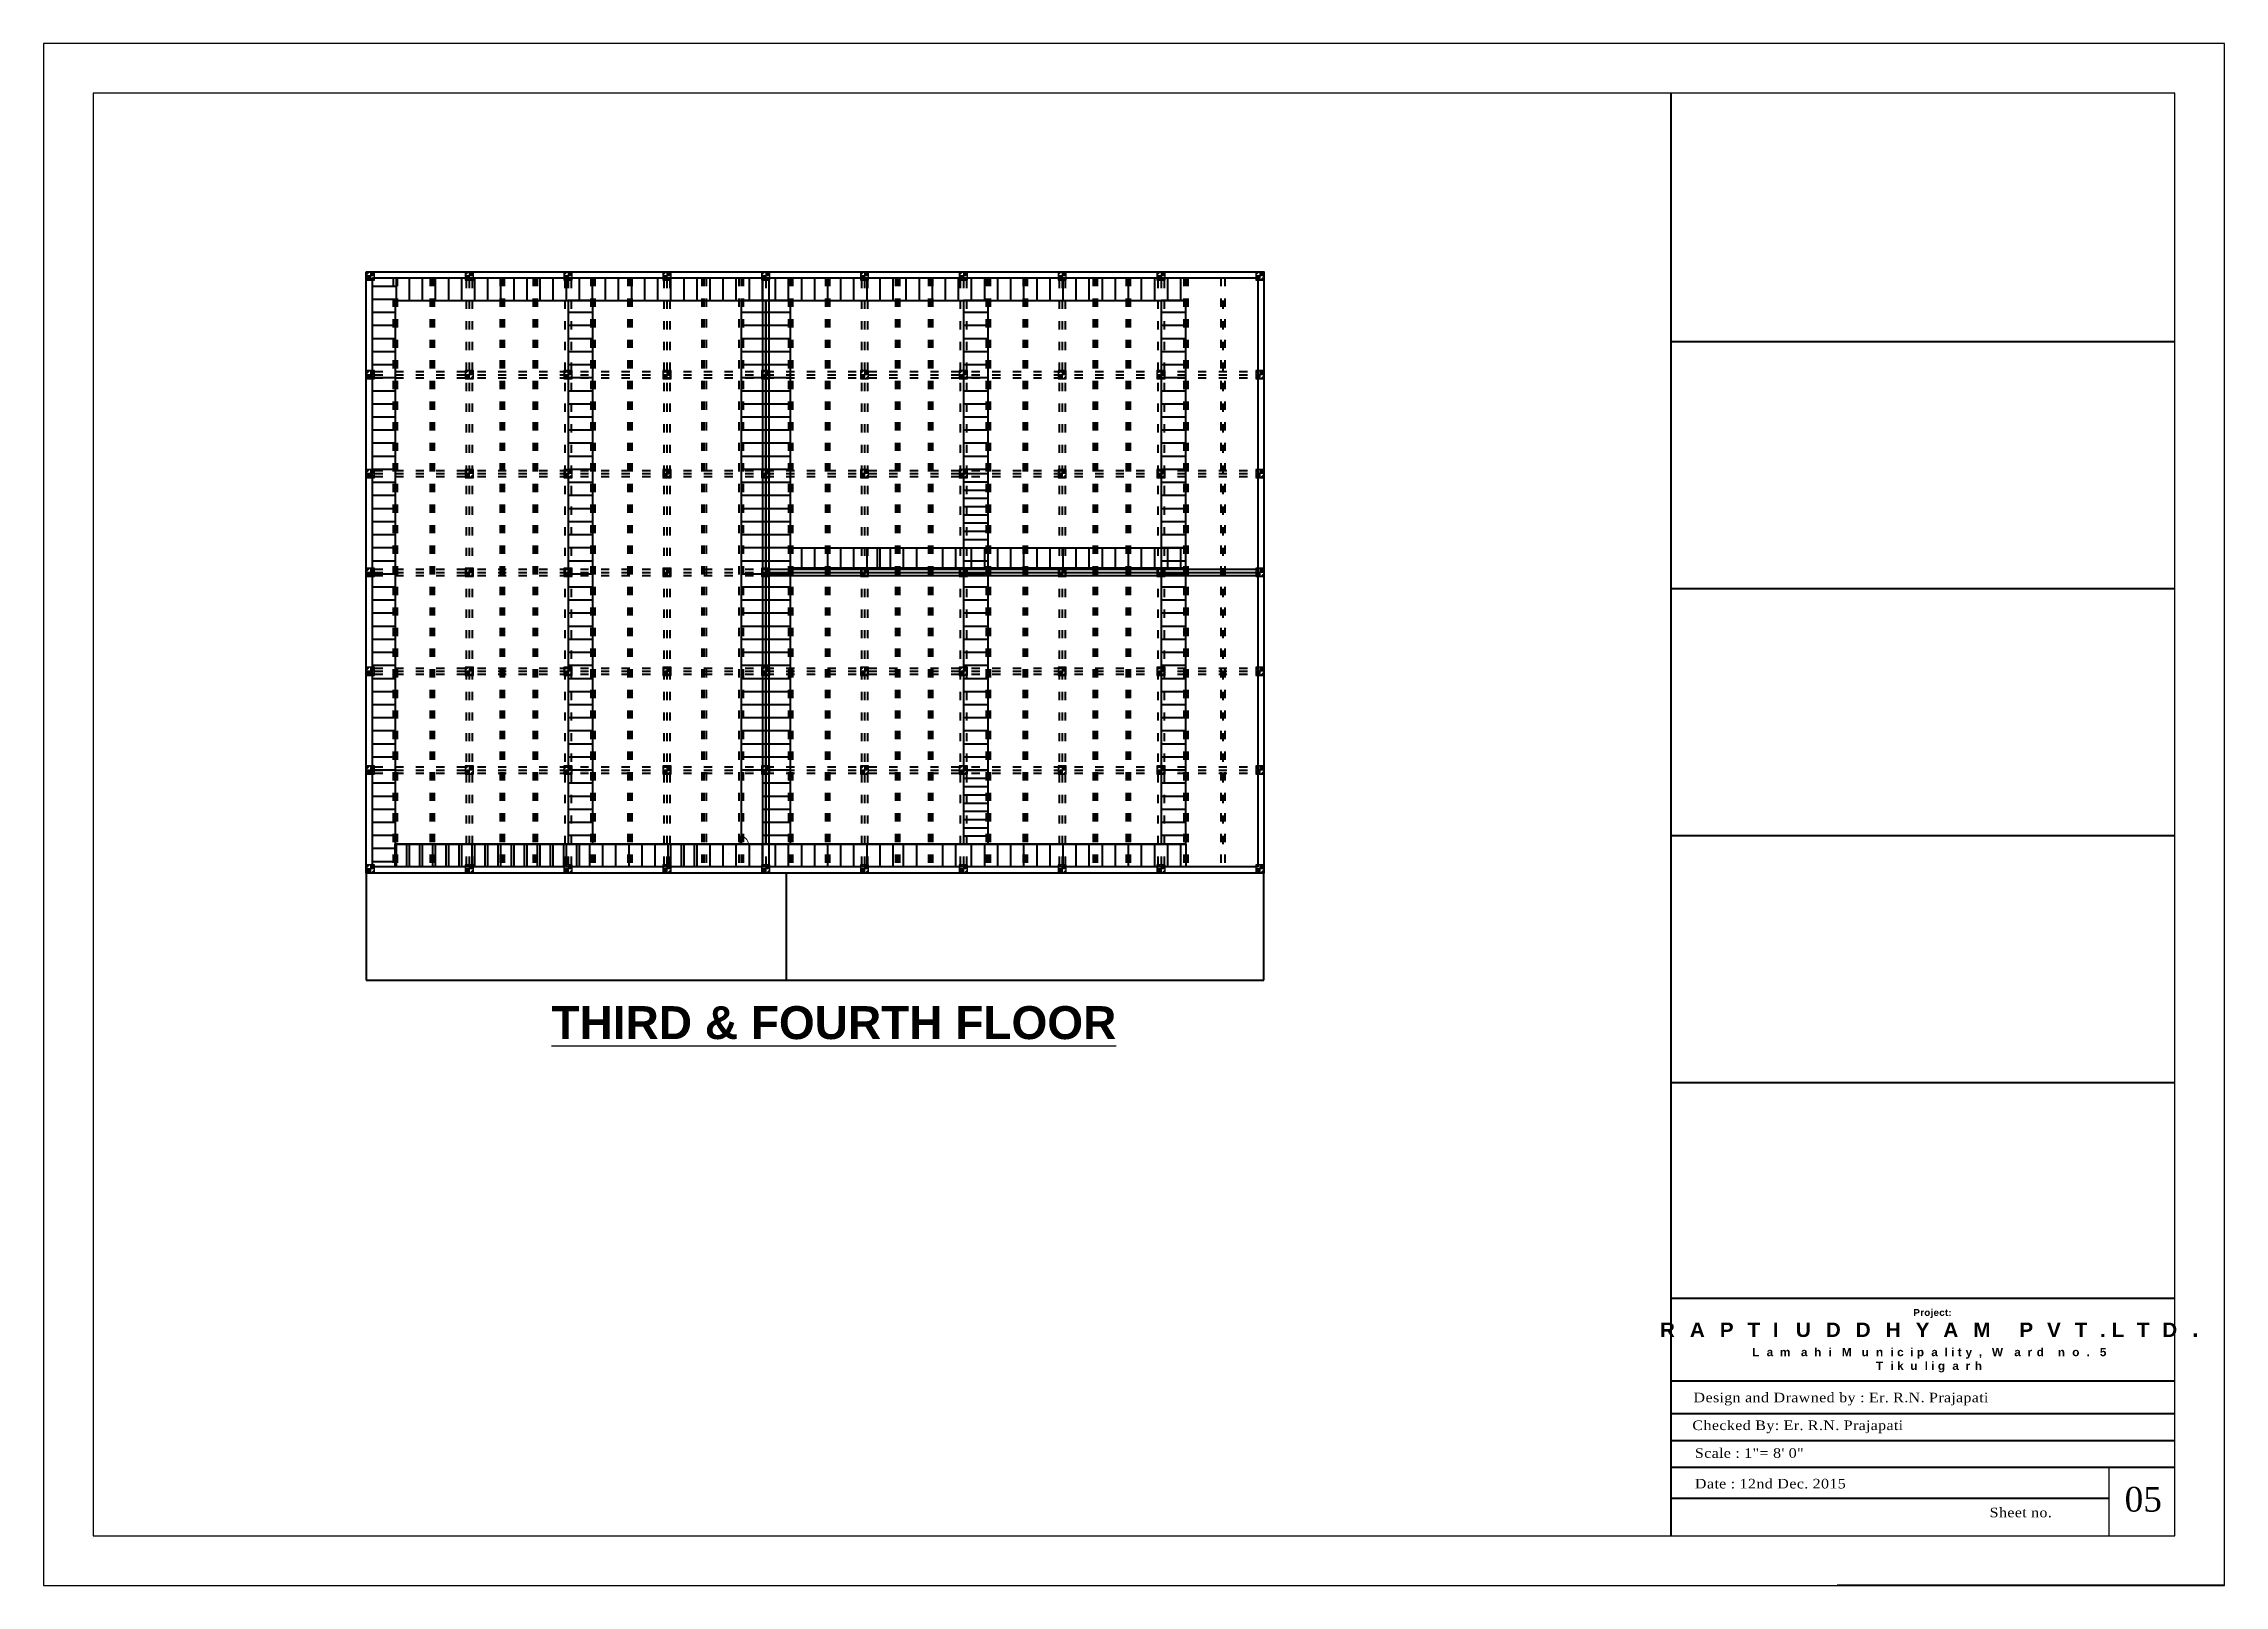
# Model space of a CAD drawing. Extents: x -2338379 to 930990, y -818978 to 106940.
# Drawn here: x 377037 to 380215, y -199437 to -197191 of the extents above; entities that cross this region are included whole.
import ezdxf

# ---------------------------------------------------------------- set-up
doc = ezdxf.new("R2010")
doc.units = 0
doc.header["$MEASUREMENT"] = 0
doc.linetypes.add('ACAD_ISO03W100', pattern=[30, 12, -18])
doc.layers.get('0').update_dxf_attribs({"linetype": 'CONTINUOUS', "lineweight": 30})
for name, color, linetype, lineweight in [('DIM', 6, 'CONTINUOUS', 20), ('STAIRCASE', 32, 'CONTINUOUS', 25), ('WALL', 1, 'CONTINUOUS', 40), ('way', 252, 'CONTINUOUS', 120), ('win&doors', 4, 'CONTINUOUS', 20)]:
    doc.layers.add(name, color=color, linetype=linetype, lineweight=lineweight)
doc.layers.add('dotline', color=113, linetype='ACAD_ISO03W100')
doc.layers.add('pillar12', color=7, linetype='CONTINUOUS')
doc.styles.get("Standard").update_dxf_attribs({"font": 'times.ttf', "height": 6})
doc.linetypes.add('ZIGZAG', pattern='A,0.0001,-0.2,[131,ltypeshp.shx,S=0.2,R=0,X=-0.2,Y=0],-0.4,[131,ltypeshp.shx,S=0.2,R=180,X=0.2,Y=0],-0.2', length=0.8001)
pattern_1 = [(90, (368365.332, -201887.361), (-19.05, 1e-15), [])]
pattern_2 = [(90, (371531.54, -201887.361), (-19.05, 1e-15), [])]
pattern_3 = [(0, (371531.54, -201887.361), (0, 19.05), [])]

msp = doc.modelspace()

# ---------------------------------------------------------------- texts
for s, insert, char_height, width, attachment_point in [('{\\fArial|b1|i0|c0|p34;\\L\\C1;THIRD & FOURTH FLOOR}', (377777.26, -198593.07), 48, 849.6948, 1), ('\\pi-24,l24,t24;{\\fArial Black|b1|i0|c0|p34;\\W0.9;\\T1.05;Project:\\P\\H2.1x;\\T2;RAPTI UDDHYAM PVT.LTD\\H1.143x;.\\H0.5208x;\\O\\P\\H0.9599x;\\oLamahi Municipality, Ward no. 5\\PTikuligarh}', (379789.76, -199034.43), 10, 762.9723, 2), ('\\pi-42,l42,t42;{\\W1.1;\\T1.05;Design and Drawned by : Er. R.N. Prajapati}', (379441.31, -199156.3), 14, 478.4843, 1), ('\\pi-42,l42,t42;{\\W1.1;\\T1.05;Checked By: Er. R.N. Prajapati}', (379439.76, -199196.75), 14, 478.4843, 1), ('\\pi-42,l42,t42;{\\W1.1;\\T1.05;Scale : 1"= 8\' 0"}', (379443.37, -199237.22), 14, 478.4843, 1), ('\\pi-42,l42,t42;{\\W1.1;\\T1.05;Date : 12nd Dec. 2015}', (379443.37, -199281.81), 14, 478.4843, 1), ('\\pi-42,l42,t42;{\\W1.1;\\T1.05;Sheet no.}', (379872.87, -199323.84), 14, 478.4843, 1)]:
    msp.add_mtext(s, dxfattribs=dict(insert=insert, char_height=char_height, width=width, attachment_point=attachment_point))
at = {"layer": 'DIM', "color": 0, "lineweight": 80, "insert": (380069.54, -199293.56), "char_height": 36, "width": 54.6723, "attachment_point": 1}
msp.add_mtext('05', dxfattribs=at)

# ---------------------------------------------------------------- blocks, each defined once
blk = doc.blocks.new('pill12')
h = blk.add_hatch(color=5)
h.paths.add_polyline_path([(-6, -6), (6, -6), (6, 6), (-6, 6)], flags=17)
edge = h.paths.add_edge_path(flags=17)
edge.add_line((6, 0), (-6, 0))
edge.add_line((0, 6), (0, -6))
for p, q in [((6, 0), (-6, 0)), ((0, 6), (0, -6))]:
    blk.add_line(p, q)
blk.add_lwpolyline([(-6, -6), (6, -6), (6, 6), (-6, 6)], close=True)
blk = doc.blocks.new('door')
at = {"layer": 'win&doors'}
for p, q in [((-12, 0), (0, 0)), ((0, 0), (0, 12))]:
    blk.add_line(p, q, dxfattribs=at)
at = {"layer": 'win&doors', "const_width": 0.125}
blk.add_lwpolyline([(-12, 0), (0, 0)], dxfattribs=at)
at = {"layer": 'win&doors'}
blk.add_arc((0, 0), 12, 90, 180, dxfattribs=at)

# ---------------------------------------------------------------- hatches: boundary and pattern name
at = {"layer": 'way', "lineweight": 40}
h = msp.add_hatch(dxfattribs=at)
h.set_pattern_fill('LINE', color=256, scale=6, style=0)
h.set_pattern_definition(pattern_3)
h.paths.add_polyline_path([(377516.48, -197532.1), (377549.48, -197532.1), (377549.48, -198390.1), (377516.48, -198390.1)])
h = msp.add_hatch(dxfattribs=at)
h.set_pattern_fill('LINE', color=256, scale=6, angle=90, style=0)
h.set_pattern_definition(pattern_2)
h.paths.add_polyline_path([(377549.48, -197532.1), (378701.48, -197532.1), (378701.48, -197565.1), (377549.48, -197565.1)])
h = msp.add_hatch(dxfattribs=at)
h.set_pattern_fill('LINE', color=256, scale=6, style=0)
h.set_pattern_definition(pattern_3)
h.paths.add_polyline_path([(377801.48, -198357.1), (377837.48, -198357.1), (377837.48, -197565.1), (377801.48, -197565.1)])
h = msp.add_hatch(dxfattribs=at)
h.set_pattern_fill('LINE', color=256, scale=6, style=0)
h.set_pattern_definition(pattern_3)
h.paths.add_polyline_path([(378084.98, -198345.1), (378053.48, -198345.1), (378053.48, -198357.1), (378089.48, -198357.1), (378089.48, -197565.1), (378053.48, -197565.1), (378053.48, -198261.1), (378084.98, -198261.1), (378084.98, -198273.1), (378053.48, -198273.1), (378053.48, -198285.1), (378084.98, -198285.1), (378084.98, -198309.1), (378053.48, -198309.1), (378053.48, -198321.1), (378084.98, -198321.1)])
h = msp.add_hatch(dxfattribs=at)
h.set_pattern_fill('LINE', color=256, scale=6, style=0)
h.set_pattern_definition(pattern_3)
h.paths.add_polyline_path([(378089.48, -198357.1), (378125.48, -198357.1), (378125.48, -197565.1), (378089.48, -197565.1)])
h = msp.add_hatch(dxfattribs=at)
h.set_pattern_fill('LINE', color=256, scale=6, style=0)
h.set_pattern_definition(pattern_3)
h.paths.add_polyline_path([(378377.48, -197817.1), (378413.48, -197817.1), (378413.48, -197565.1), (378377.48, -197565.1)])
h.paths.add_polyline_path([(378377.48, -198249.1), (378413.48, -198249.1), (378413.48, -197925.1), (378377.48, -197925.1)])
h = msp.add_hatch(dxfattribs=at)
h.set_pattern_fill('LINE', color=256, scale=6, style=0)
h.set_pattern_definition(pattern_3)
h.paths.add_polyline_path([(378665.48, -198357.1), (378701.48, -198357.1), (378701.48, -197565.1), (378665.48, -197565.1)])
h = msp.add_hatch(dxfattribs=at)
h.set_pattern_fill('LINE', color=256, scale=6, angle=90, style=0)
h.set_pattern_definition(pattern_2)
h.paths.add_polyline_path([(378263.48, -197955.1), (378263.48, -197925.1), (378125.48, -197925.1), (378125.48, -197955.1)])
h.paths.add_polyline_path([(378701.48, -197955.1), (378701.48, -197925.1), (378371.48, -197925.1), (378371.48, -197955.1)])
h = msp.add_hatch(dxfattribs=at)
h.set_pattern_fill('LINE', color=256, scale=6, angle=90, style=0)
h.set_pattern_definition(pattern_1)
h.paths.add_polyline_path([(378372.98, -197925.1), (378332.48, -197925.1), (378332.48, -197955.1), (378372.98, -197955.1)])
h.paths.add_polyline_path([(378326.48, -197925.1), (378284.48, -197925.1), (378284.48, -197955.1), (378326.48, -197955.1)])
h.paths.add_polyline_path([(378278.48, -197925.1), (378237.98, -197925.1), (378237.98, -197955.1), (378278.48, -197955.1)])
h = msp.add_hatch(dxfattribs=at)
h.set_pattern_fill('LINE', color=256, scale=6, angle=90, style=0)
h.set_pattern_definition(pattern_1)
h.paths.add_polyline_path([(378372.98, -198357.1), (378332.48, -198357.1), (378332.48, -198390.1), (378371.48, -198390.1), (378371.48, -198387.1), (378372.98, -198387.1)])
h.paths.add_polyline_path([(378326.48, -198357.1), (378284.48, -198357.1), (378284.48, -198390.1), (378326.48, -198390.1)])
h.paths.add_polyline_path([(377996.48, -198357.1), (377549.48, -198357.1), (377549.48, -198390.1), (377996.48, -198390.1)])
h = msp.add_hatch(dxfattribs=at)
h.set_pattern_fill('LINE', color=256, scale=6, angle=90, style=0)
h.set_pattern_definition(pattern_2)
h.paths.add_polyline_path([(377831.48, -198390.1), (377831.48, -198357.1), (377549.48, -198357.1), (377549.48, -198390.1)])
h.paths.add_polyline_path([(378299.48, -198357.1), (378299.48, -198390.1), (378311.48, -198390.1), (378311.48, -198357.1)])
h.paths.add_polyline_path([(378287.48, -198390.1), (378287.48, -198357.1), (377939.48, -198357.1), (377939.48, -198390.1)])
h.paths.add_polyline_path([(378347.48, -198390.1), (378347.48, -198357.1), (378335.48, -198357.1), (378335.48, -198390.1)])
h.paths.add_polyline_path([(378371.48, -198357.1), (378371.48, -198390.1), (378701.48, -198390.1), (378701.48, -198357.1)])

# ---------------------------------------------------------------- linework, layer by layer
at = {"lineweight": 40}
for p, q in [((379408.28, -197262.64), (379408.28, -199365.04)), ((378035.98, -198370.6), (378035.98, -198370.61)), ((378082.98, -198370.6), (378082.98, -198370.61)), ((378701.48, -198357.1), (378701.48, -198390.1)), ((377507.48, -198399.1), (377507.48, -198555.1)), ((378119.48, -198399.1), (378119.48, -198555.1)), ((377507.48, -198555.1), (378119.48, -198555.1))]:
    msp.add_line(p, q, dxfattribs=at)
msp.add_line((380046.43, -199265.24), (380046.43, -199365.04))
at = {"color": 3}
for points in [[(380214.91, -199437.04), (380214.91, -197190.64), (377037.31, -197190.64), (377037.31, -199437.04)], [(380142.91, -199365.04), (380142.91, -197262.64), (377109.31, -197262.64), (377109.31, -199365.04)]]:
    msp.add_lwpolyline(points, close=True, dxfattribs=at)
at = {"lineweight": 40}
msp.add_lwpolyline([(377507.48, -197523.1), (378815.48, -197523.1), (378815.48, -198399.1), (377507.48, -198399.1)], close=True, dxfattribs=at)
for points in [[(380142.91, -197625.04), (379408.28, -197625.04)], [(380142.91, -197985.04), (379408.28, -197985.04)], [(380142.91, -198345.04), (379408.28, -198345.04)], [(380142.91, -198705.04), (379408.28, -198705.04)], [(380142.91, -199018.98), (379408.28, -199018.98)], [(380142.91, -199018.98), (379408.28, -199018.98)], [(380142.91, -199139.5), (379408.28, -199139.5)], [(380142.91, -199187.23), (379408.28, -199187.23)], [(380142.91, -199226.54), (379408.28, -199226.54)], [(380142.91, -199265.24), (379408.28, -199265.24)], [(380046.43, -199310.63), (379408.28, -199310.63)], [(380214.91, -199437.04), (379650.86, -199437.04)]]:
    msp.add_lwpolyline(points, dxfattribs=at)
at = {"layer": 'dotline', "lineweight": 40}
for p, q in [((377546.48, -197532.1), (377546.48, -198390.1)), ((377552.48, -197532.1), (377552.48, -198390.1)), ((377600.48, -197532.1), (377600.48, -198390.1)), ((377603.48, -197532.1), (377603.48, -198390.1)), ((377606.48, -197532.1), (377606.48, -198390.1)), ((377652.98, -197535.1), (377652.98, -198387.1)), ((377657.48, -197535.1), (377657.48, -198387.1)), ((377661.98, -197535.1), (377661.98, -198387.1)), ((377702.48, -197532.1), (377702.48, -198390.1)), ((377705.48, -197532.1), (377705.48, -198390.1)), ((377708.48, -197532.1), (377708.48, -198390.1)), ((377750.48, -197532.1), (377750.48, -198390.1)), ((377753.48, -197532.1), (377753.48, -198390.1)), ((377756.48, -197532.1), (377756.48, -198390.1)), ((377796.98, -197535.1), (377796.98, -198387.1)), ((377801.48, -197535.1), (377801.48, -198387.1)), ((377805.98, -197535.1), (377805.98, -198387.1)), ((377834.48, -197532.1), (377834.48, -198390.1)), ((377837.48, -197532.1), (377837.48, -198390.1)), ((377840.48, -197532.1), (377840.48, -198390.1)), ((377888.48, -197532.1), (377888.48, -198390.1)), ((377891.48, -197532.1), (377891.48, -198390.1)), ((377894.48, -197532.1), (377894.48, -198390.1)), ((377940.98, -197535.1), (377940.98, -198390.1)), ((377945.48, -197535.1), (377945.48, -198387.1)), ((377949.98, -197535.1), (377949.98, -198387.1)), ((377996.48, -197532.1), (377996.48, -198390.1)), ((377999.48, -197532.1), (377999.48, -198390.1)), ((378002.48, -197532.1), (378002.48, -198390.1)), ((378050.48, -197532.1), (378050.48, -198390.1)), ((378053.48, -197532.1), (378053.48, -198390.1)), ((378056.48, -197532.1), (378056.48, -198390.1)), ((378089.48, -197535.1), (378089.48, -198387.1)), ((378122.48, -197532.1), (378122.48, -198390.1)), ((378125.48, -197532.1), (378125.48, -198390.1)), ((378128.48, -197532.1), (378128.48, -198390.1)), ((378176.48, -197532.1), (378176.48, -198390.1)), ((378179.48, -197532.1), (378179.48, -198390.1)), ((378182.48, -197532.1), (378182.48, -198390.1)), ((378228.98, -197535.1), (378228.98, -198387.1)), ((378233.48, -197535.1), (378233.48, -198387.1)), ((378237.98, -197535.1), (378237.98, -198387.1)), ((378278.48, -197532.1), (378278.48, -198390.1)), ((378281.48, -197532.1), (378281.48, -198390.1)), ((378284.48, -197532.1), (378284.48, -198390.1)), ((378326.48, -197532.1), (378326.48, -198390.1)), ((378329.48, -197532.1), (378329.48, -198390.1)), ((378332.48, -197532.1), (378332.48, -198390.1)), ((378372.98, -197535.1), (378372.98, -198387.1)), ((378377.48, -197535.1), (378377.48, -198387.1)), ((378381.98, -197535.1), (378381.98, -198387.1)), ((378410.48, -197532.1), (378410.48, -198390.1)), ((378413.48, -197532.1), (378413.48, -198390.1)), ((378416.48, -197532.1), (378416.48, -198390.1)), ((378464.48, -197532.1), (378464.48, -198390.1)), ((378467.48, -197532.1), (378467.48, -198390.1)), ((378470.48, -197532.1), (378470.48, -198390.1)), ((378516.98, -197535.1), (378516.98, -198387.1)), ((378521.48, -197535.1), (378521.48, -198387.1)), ((378525.98, -197535.1), (378525.98, -198387.1)), ((378566.48, -197532.1), (378566.48, -198390.1)), ((378569.48, -197532.1), (378569.48, -198390.1)), ((378572.48, -197532.1), (378572.48, -198390.1)), ((378614.48, -197532.1), (378614.48, -198390.1)), ((378617.48, -197532.1), (378617.48, -198390.1)), ((378620.48, -197532.1), (378620.48, -198390.1)), ((378660.98, -197535.1), (378660.98, -198387.1)), ((378665.48, -197535.1), (378665.48, -198387.1)), ((378669.98, -197535.1), (378669.98, -198387.1)), ((378698.48, -197532.1), (378698.48, -198390.1)), ((378701.48, -197532.1), (378701.48, -198390.1)), ((378704.48, -197532.1), (378704.48, -198390.1)), ((378752.48, -197532.1), (378752.48, -198390.1)), ((378758.48, -197532.1), (378758.48, -198390.1)), ((378755.48, -197565.1), (378755.48, -198357.1)), ((377519.48, -197668.6), (378803.48, -197668.6)), ((377519.48, -197668.6), (378803.48, -197668.6)), ((377519.48, -197673.1), (378803.48, -197673.1)), ((377519.48, -197673.1), (378803.48, -197673.1)), ((377519.48, -197677.6), (378803.48, -197677.6)), ((377519.48, -197677.6), (378803.48, -197677.6)), ((377519.48, -197812.6), (378803.48, -197812.6)), ((377519.48, -197817.1), (378803.48, -197817.1)), ((377519.48, -197821.6), (378803.48, -197821.6)), ((377519.48, -197956.6), (378084.98, -197956.6)), ((377519.48, -197961.1), (378084.98, -197961.1)), ((377519.48, -197965.6), (378084.98, -197965.6)), ((377519.48, -198100.6), (378803.48, -198100.6)), ((377519.48, -198105.1), (378803.48, -198105.1)), ((377519.48, -198109.6), (378803.48, -198109.6)), ((377519.48, -198244.6), (378803.48, -198244.6)), ((377519.48, -198249.1), (378803.48, -198249.1)), ((377519.48, -198253.6), (378803.48, -198253.6))]:
    msp.add_line(p, q, dxfattribs=at)
at = {"layer": 'dotline', "linetype": 'ZIGZAG', "lineweight": 40, "ltscale": 0.3}
for p, q in [((378815.48, -198555.1), (378815.48, -198399.1)), ((378119.48, -198555.1), (378815.48, -198555.1))]:
    msp.add_line(p, q, dxfattribs=at)
at = {"layer": 'STAIRCASE', "lineweight": 40}
for p, q in [((378377.48, -197817.1), (378413.48, -197817.1)), ((378377.48, -197817.1), (378377.48, -197925.1)), ((378377.48, -197829.1), (378413.48, -197829.1)), ((378413.48, -197925.1), (378413.48, -197817.1)), ((378377.48, -197841.1), (378413.48, -197841.1)), ((378377.48, -197853.1), (378413.48, -197853.1)), ((378377.48, -197865.1), (378413.48, -197865.1)), ((378377.48, -197877.1), (378413.48, -197877.1)), ((378377.48, -197889.1), (378413.48, -197889.1)), ((378377.48, -197901.1), (378413.48, -197901.1)), ((378377.48, -197913.1), (378413.48, -197913.1)), ((378377.48, -197925.1), (378413.48, -197925.1)), ((378377.48, -198249.1), (378413.48, -198249.1)), ((378377.48, -198249.1), (378377.48, -198357.1)), ((378413.48, -198357.1), (378413.48, -198249.1)), ((378377.48, -198261.1), (378413.48, -198261.1)), ((378377.48, -198273.1), (378413.48, -198273.1)), ((378377.48, -198285.1), (378413.48, -198285.1)), ((378377.48, -198297.1), (378413.48, -198297.1)), ((378377.48, -198309.1), (378413.48, -198309.1)), ((378377.48, -198321.1), (378413.48, -198321.1)), ((378377.48, -198333.1), (378413.48, -198333.1)), ((378377.48, -198345.1), (378413.48, -198345.1)), ((378377.48, -198357.1), (378413.48, -198357.1))]:
    msp.add_line(p, q, dxfattribs=at)
at = {"layer": 'WALL', "lineweight": 40}
for p, q in [((378084.98, -197535.1), (378084.98, -198387.1)), ((378093.98, -197535.1), (378093.98, -198387.1)), ((378084.98, -197956.6), (378803.48, -197956.6)), ((378084.98, -197961.1), (378803.48, -197961.1)), ((378084.98, -197965.6), (378803.48, -197965.6))]:
    msp.add_line(p, q, dxfattribs=at)
at = {"layer": 'way', "lineweight": 40}
for p, q in [((377549.48, -197565.1), (377549.48, -198357.1)), ((377549.48, -197565.1), (378701.48, -197565.1)), ((378701.48, -198357.1), (377549.48, -198357.1))]:
    msp.add_line(p, q, dxfattribs=at)
for points in [[(377516.48, -197532.1), (378806.48, -197532.1), (378806.48, -198390.1), (377516.48, -198390.1)], [(377801.48, -198357.1), (377837.48, -198357.1), (377837.48, -197565.1), (377801.48, -197565.1)], [(378053.48, -198357.1), (378089.48, -198357.1), (378089.48, -197565.1), (378053.48, -197565.1)], [(378089.48, -198357.1), (378125.48, -198357.1), (378125.48, -197565.1), (378089.48, -197565.1)], [(378377.48, -198357.1), (378413.48, -198357.1), (378413.48, -197565.1), (378377.48, -197565.1)], [(378665.48, -198357.1), (378701.48, -198357.1), (378701.48, -197565.1), (378665.48, -197565.1)], [(377549.48, -198357.1), (378701.48, -198357.1), (378701.48, -198390.1), (377549.48, -198390.1)]]:
    msp.add_lwpolyline(points, close=True, dxfattribs=at)
msp.add_lwpolyline([(378701.48, -197955.1), (378125.48, -197955.1), (378125.48, -197925.1), (378701.48, -197925.1)], dxfattribs=at)

# ---------------------------------------------------------------- block references
at = {"lineweight": 40, "rotation": 270}
msp.add_blockref('door', (378051.98, -198357.1), dxfattribs=at)
at = {"layer": 'pillar12'}
for p in [(377513.48, -197529.1), (377657.48, -197529.1), (377801.48, -197529.1), (377945.48, -197529.1), (378089.48, -197529.1), (378233.48, -197529.1), (378377.48, -197529.1), (378521.48, -197529.1), (378665.48, -197529.1), (378809.48, -197529.1), (377513.48, -197673.1), (377657.48, -197673.1), (377801.48, -197673.1), (377945.48, -197673.1), (378089.48, -197673.1), (378233.48, -197673.1), (378377.48, -197673.1), (378521.48, -197673.1), (378665.48, -197673.1), (378809.48, -197673.1), (377513.48, -197817.1), (377657.48, -197817.1), (377801.48, -197817.1), (377945.48, -197817.1), (378089.48, -197817.1), (378233.48, -197817.1), (378377.48, -197817.1), (378521.48, -197817.1), (378665.48, -197817.1), (378809.48, -197817.1), (377513.48, -197961.1), (377657.48, -197961.1), (377801.48, -197961.1), (377945.48, -197961.1), (378089.48, -197961.1), (378233.48, -197961.1), (378377.48, -197961.1), (378521.48, -197961.1), (378665.48, -197961.1), (378809.48, -197961.1), (377513.48, -198105.1), (377657.48, -198105.1), (377801.48, -198105.1), (377945.48, -198105.1), (378089.48, -198105.1), (378233.48, -198105.1), (378377.48, -198105.1), (378521.48, -198105.1), (378665.48, -198105.1), (378809.48, -198105.1), (377513.48, -198249.1), (377657.48, -198249.1), (377801.48, -198249.1), (377945.48, -198249.1), (378089.48, -198249.1), (378233.48, -198249.1), (378377.48, -198249.1), (378521.48, -198249.1), (378665.48, -198249.1), (378809.48, -198249.1), (377513.48, -198393.1), (377657.48, -198393.1), (377801.48, -198393.1), (377945.48, -198393.1), (378089.48, -198393.1), (378233.48, -198393.1), (378377.48, -198393.1), (378521.48, -198393.1), (378665.48, -198393.1), (378809.48, -198393.1)]:
    msp.add_blockref('pill12', p, dxfattribs=at)

msp.set_redraw_order([(e.dxf.handle, doc.entitydb.next_handle()) for e in msp.query("TEXT MTEXT ATTDEF DIMENSION ARC_DIMENSION")])  # texts and dimensions are drawn at this point

doc.saveas('drawing.dxf')
